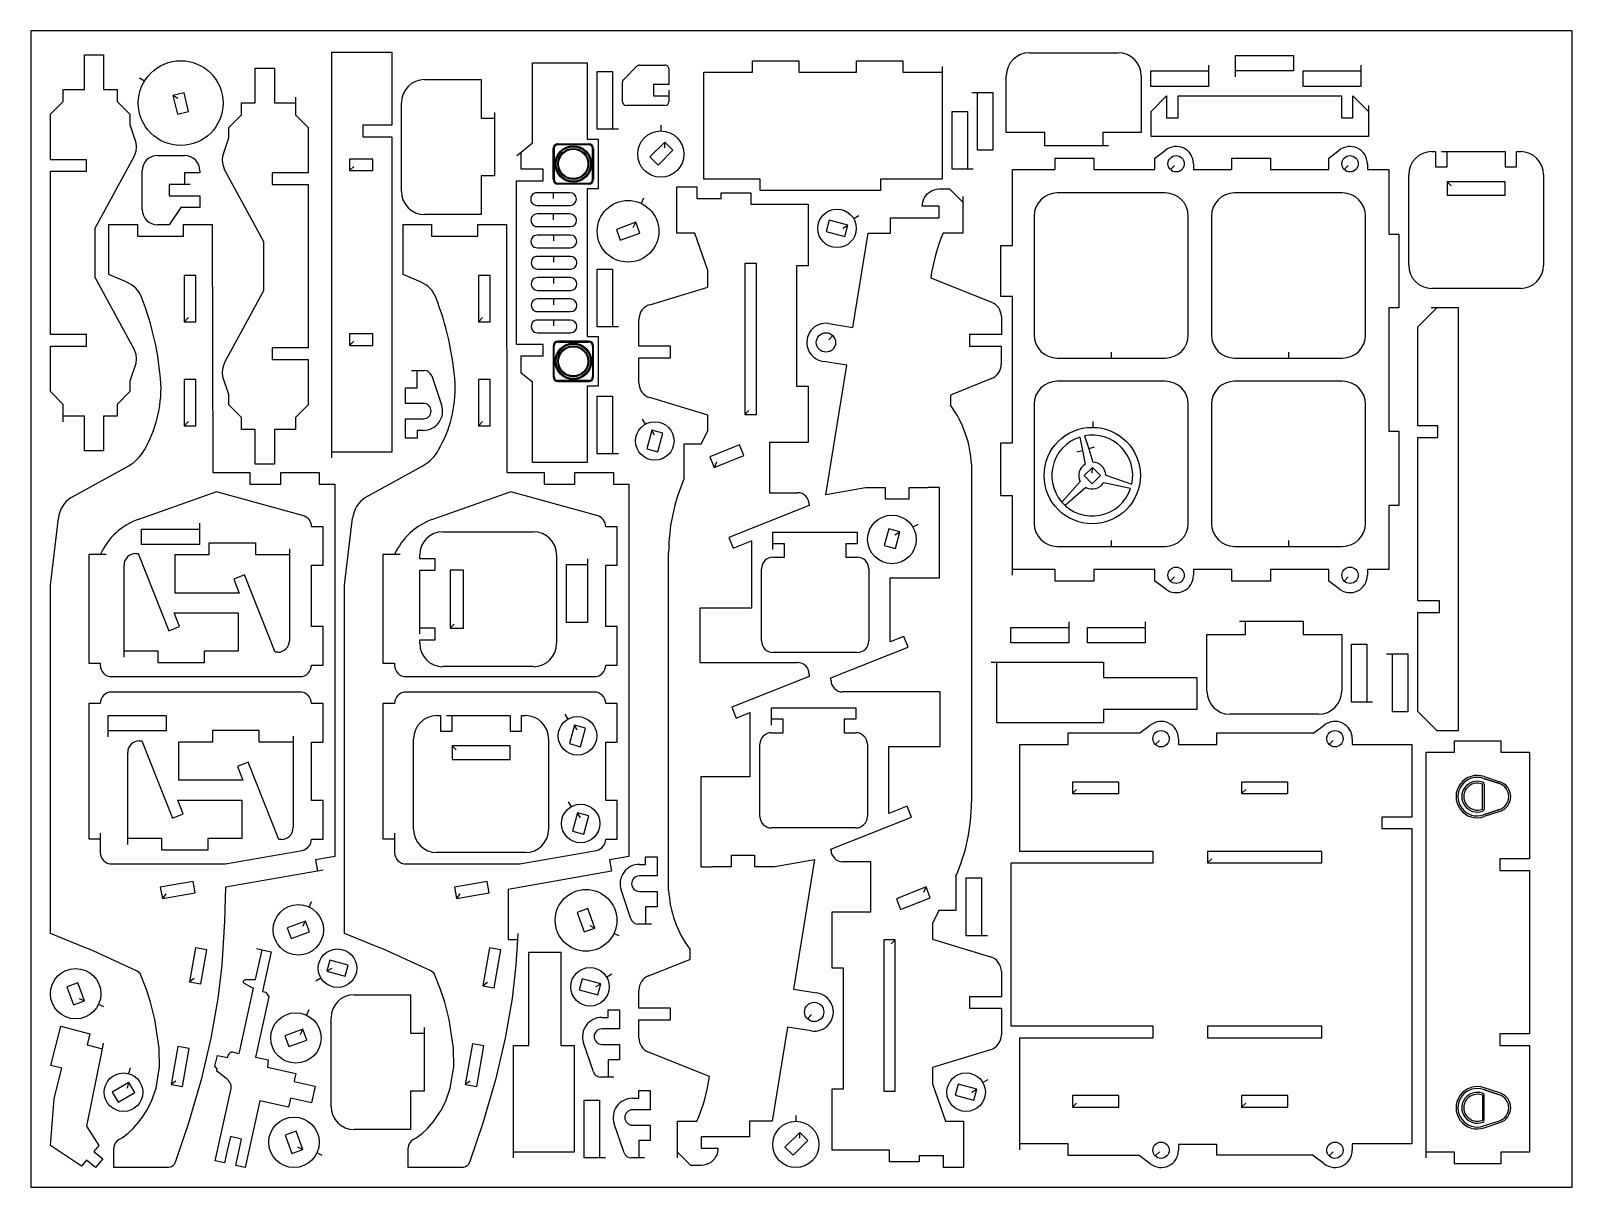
# Model space of a CAD drawing. Extents: x 0 to 423, y 0 to 317.
import ezdxf

# ---------------------------------------------------------------- set-up
doc = ezdxf.new("R2010")
doc.units = 0
doc.header["$MEASUREMENT"] = 0
for name, color, linetype in [('01', 5, 'Continuous'), ('02', 1, 'Continuous'), ('DEFAULT', 7, 'Continuous')]:
    doc.layers.add(name, color=color, linetype=linetype)

msp = doc.modelspace()

# ---------------------------------------------------------------- linework, layer by layer
msp.add_line((180.94, 65.33), (180.94, 62.52))
at = {"layer": '01'}
msp.add_lwpolyline([(0, 0), (423.28, 0), (423.28, 317.46), (0, 317.46)], close=True, dxfattribs=at)
at = {"layer": '02'}
for p, q in [((143.41, 276.72), (143.41, 285.12)), ((143.69, 285.12), (143.69, 276.72)), ((144.77, 286.48), (153.17, 286.48)), ((153.17, 286.2), (144.77, 286.2)), ((154.26, 276.72), (154.26, 285.12)), ((154.53, 285.12), (154.53, 276.72)), ((144.77, 275.63), (153.17, 275.63)), ((153.17, 275.35), (144.77, 275.35)), ((143.41, 230.93), (143.41, 222.53)), ((143.69, 222.53), (143.69, 230.93)), ((153.17, 232.29), (144.77, 232.29)), ((144.77, 232.01), (153.17, 232.01)), ((154.26, 230.93), (154.26, 222.53)), ((154.53, 222.53), (154.53, 230.93)), ((153.17, 221.45), (144.77, 221.44)), ((144.77, 221.17), (153.17, 221.17)), ((398.62, 111.21), (398.78, 111.15)), ((398.62, 111.21), (398.78, 111.15)), ((398.62, 103.8), (398.62, 110.64)), ((398.97, 112.2), (403.28, 110.79)), ((403.28, 110.79), (398.97, 112.2)), ((399.14, 112.7), (403.44, 111.29)), ((399.15, 110.65), (399.15, 103.79)), ((399.15, 110.65), (399.15, 103.79)), ((398.78, 103.28), (398.62, 103.23)), ((398.78, 103.28), (398.62, 103.23)), ((403.28, 103.65), (398.97, 102.23)), ((398.97, 102.23), (403.28, 103.65)), ((403.44, 103.15), (399.14, 101.73)), ((398.78, 25.74), (398.62, 25.79)), ((398.78, 25.74), (398.62, 25.79)), ((403.28, 25.37), (398.97, 26.79)), ((398.97, 26.79), (403.28, 25.37)), ((403.44, 25.87), (399.14, 27.29)), ((398.62, 25.23), (398.62, 18.38)), ((399.15, 18.37), (399.15, 25.24)), ((399.15, 18.37), (399.15, 25.24)), ((398.62, 17.81), (398.78, 17.87)), ((398.62, 17.81), (398.78, 17.87)), ((398.97, 16.82), (403.28, 18.24)), ((399.14, 16.32), (403.44, 17.73))]:
    msp.add_line(p, q, dxfattribs=at)
for centre, radius in [((148.97, 280.92), 5.01), ((148.97, 280.92), 4.73), ((148.97, 280.92), 4.26), ((148.97, 280.92), 4.02), ((148.97, 226.73), 5.01), ((148.97, 226.73), 4.73), ((148.97, 226.73), 4.26), ((148.97, 226.73), 4.02)]:
    msp.add_circle(centre, radius, dxfattribs=at)
for centre, radius, start, end in [((144.77, 285.12), 1.36, 89.9949, 179.9949), ((144.77, 285.12), 1.08, 89.9949, 179.9949), ((153.17, 285.12), 1.36, 0.0857, 89.9926), ((153.17, 285.12), 1.08, 0.0857, 89.9926), ((144.77, 276.72), 1.36, 180, 270), ((144.77, 276.72), 1.08, 180, 270), ((153.17, 276.72), 1.36, 270, 0), ((153.17, 276.72), 1.08, 270, 0), ((144.77, 230.93), 1.36, 90, 180), ((144.77, 230.93), 1.08, 90, 180), ((153.17, 230.93), 1.36, 360, 90), ((153.17, 230.93), 1.08, 0, 90), ((144.77, 222.53), 1.36, 180.0051, 270.0051), ((144.77, 222.53), 1.08, 180.0051, 270.0051), ((153.17, 222.53), 1.36, 270.0074, 359.9143), ((153.17, 222.53), 1.08, 270.0074, 359.9143), ((397.2, 107.22), 5.82, 70.516, 289.484), ((397.2, 107.22), 5.29, 70.4536, 289.5464), ((397.2, 107.22), 5.29, 70.4536, 289.5464), ((397.2, 107.22), 4.23, 70.4536, 289.5464), ((397.2, 107.22), 4.23, 70.4536, 289.5464), ((397.2, 107.22), 3.7, 67.5197, 292.4803), ((398.62, 110.65), 0.529, 0, 72.5226), ((398.62, 110.65), 0.529, 0, 72.5226), ((402.11, 107.22), 3.76, 288.1866, 71.7773), ((402.11, 107.22), 3.76, 288.1866, 71.7773), ((402.11, 107.22), 4.29, 288.2046, 71.7954), ((398.62, 103.79), 0.529, 287.4774, 0), ((398.62, 103.79), 0.529, 287.4774, 0), ((397.2, 21.8), 5.82, 70.516, 289.484), ((397.2, 21.8), 5.29, 70.4536, 289.5464), ((397.2, 21.8), 5.29, 70.4536, 289.5464), ((397.2, 21.8), 4.23, 70.4536, 289.5464), ((397.2, 21.8), 4.23, 70.4536, 289.5464), ((397.2, 21.8), 3.7, 67.5197, 292.4803), ((398.62, 25.24), 0.529, 0, 72.5226), ((398.62, 25.24), 0.529, 0, 72.5226), ((402.11, 21.8), 4.29, 288.2046, 71.7954), ((402.11, 21.8), 3.76, 288.2227, 71.8134), ((402.11, 21.8), 3.76, 288.2227, 71.8134), ((398.62, 18.37), 0.529, 287.4774, 0)]:
    msp.add_arc(centre, radius, start, end, dxfattribs=at)
at = {"layer": 'DEFAULT'}
for p, q in [((14.71, 301.31), (14.71, 310.83)), ((14.71, 310.83), (20, 310.83)), ((20, 310.83), (20, 301.31)), ((82.62, 201.79), (82.62, 311.57)), ((82.62, 311.57), (99.13, 311.57)), ((99.13, 311.57), (99.13, 291.57)), ((198.2, 306.07), (198.2, 309.25)), ((198.2, 309.25), (210.9, 309.25)), ((210.9, 309.25), (210.9, 306.07)), ((226.75, 306.07), (226.75, 309.25)), ((226.75, 309.25), (239.45, 309.25)), ((239.45, 309.25), (239.45, 306.07)), ((274.24, 311.45), (298.58, 311.45)), ((330.86, 306.45), (330.86, 310.68)), ((330.86, 310.68), (346.74, 310.68)), ((346.74, 310.68), (346.74, 306.45)), ((61.59, 297.66), (61.59, 307.19)), ((61.59, 307.19), (66.88, 307.19)), ((66.88, 307.19), (66.88, 297.66)), ((137.81, 286.67), (137.81, 308.72)), ((137.81, 308.72), (152.79, 308.72)), ((152.79, 308.72), (152.79, 287.73)), ((155.53, 290.47), (155.53, 306.34)), ((155.53, 306.34), (159.77, 306.34)), ((159.77, 306.34), (159.77, 290.47)), ((162.82, 304.13), (166.43, 307.74)), ((167.18, 308.05), (174.15, 308.05)), ((175.2, 306.99), (175.21, 302.76)), ((184.81, 276.78), (184.81, 306.07)), ((184.81, 306.07), (198.2, 306.07)), ((210.9, 306.07), (226.75, 306.07)), ((239.45, 306.07), (250.25, 306.07)), ((250.25, 307.66), (250.25, 306.07)), ((250.25, 306.07), (250.25, 276.78)), ((267.89, 289.59), (267.89, 305.1)), ((304.93, 305.1), (304.93, 289.59)), ((307.58, 302.22), (307.58, 306.45)), ((307.58, 306.45), (323.45, 306.45)), ((323.45, 308.04), (323.45, 306.45)), ((323.45, 306.45), (323.45, 302.22)), ((330.86, 304.86), (330.86, 306.45)), ((346.74, 306.45), (330.86, 306.45)), ((349.38, 302.22), (349.38, 306.45)), ((349.38, 306.45), (365.26, 306.45)), ((365.26, 308.04), (365.26, 306.45)), ((365.26, 306.45), (365.26, 302.22)), ((8.89, 298.08), (8.89, 301.31)), ((8.89, 301.31), (14.71, 301.31)), ((20, 301.31), (23.7, 301.31)), ((23.7, 301.31), (23.7, 298.08)), ((29.88, 304.53), (31.23, 303.7)), ((108.12, 304.07), (123.63, 304.07)), ((123.63, 304.07), (123.63, 293.49)), ((162.51, 298), (162.51, 303.38)), ((175.21, 302.76), (170.97, 302.76)), ((170.97, 302.76), (170.97, 299.59)), ((175.21, 301.17), (175.21, 299.59)), ((258.38, 300.57), (259.97, 300.57)), ((259.97, 300.57), (264.2, 300.57)), ((259.97, 284.7), (259.97, 300.57)), ((264.2, 300.57), (264.2, 284.7)), ((323.45, 302.22), (307.58, 302.22)), ((365.26, 302.22), (349.38, 302.22)), ((5.39, 294.57), (8.89, 298.08)), ((23.7, 298.08), (27.21, 294.57)), ((42.11, 300.46), (39.02, 299.71)), ((40.37, 298.88), (39.02, 299.71)), ((39.02, 299.71), (40.25, 294.57)), ((43.34, 295.31), (42.11, 300.46)), ((57.89, 294.43), (57.89, 297.66)), ((57.89, 297.66), (61.59, 297.66)), ((66.88, 297.66), (72.7, 297.66)), ((72.7, 299.25), (72.7, 297.66)), ((72.7, 297.66), (72.7, 294.43)), ((101.77, 273.38), (101.77, 297.72)), ((174.15, 296.94), (163.57, 296.94)), ((170.97, 299.59), (175.21, 299.59)), ((175.21, 299.59), (175.21, 298)), ((307.67, 295.34), (311.9, 299.57)), ((311.9, 299.57), (311.9, 293.58)), ((315.08, 293.58), (315.08, 299.57)), ((315.08, 299.57), (359.92, 299.57)), ((359.92, 299.57), (359.92, 293.58)), ((363.09, 293.58), (363.09, 299.57)), ((363.09, 299.57), (367.33, 295.34)), ((367.33, 296.92), (367.33, 295.34)), ((5.39, 282.09), (5.39, 294.57)), ((27.21, 294.57), (27.21, 291.7)), ((40.25, 294.57), (43.34, 295.31)), ((54.38, 290.93), (57.89, 294.43)), ((72.7, 294.43), (76.2, 290.93)), ((123.63, 293.49), (127.33, 293.49)), ((127.33, 295.07), (127.33, 293.49)), ((127.33, 293.49), (127.33, 277.61)), ((252.99, 279.45), (252.99, 295.32)), ((252.99, 295.32), (257.23, 295.32)), ((257.23, 295.32), (257.23, 279.45)), ((307.67, 288.44), (307.67, 295.34)), ((311.9, 293.58), (315.08, 293.58)), ((359.92, 293.58), (363.09, 293.58)), ((367.33, 295.34), (367.33, 288.44)), ((27.21, 291.7), (28.82, 286.83)), ((52.77, 283.18), (54.38, 288.05)), ((54.38, 288.05), (54.38, 290.93)), ((76.2, 290.93), (76.2, 278.44)), ((99.13, 291.57), (91.19, 291.57)), ((91.19, 291.57), (91.19, 288.39)), ((91.19, 288.39), (99.13, 288.39)), ((99.13, 288.39), (99.13, 201.79)), ((159.77, 290.47), (155.53, 290.47)), ((161.35, 290.47), (159.77, 290.47)), ((173, 291.55), (173, 289.97)), ((278.48, 289.59), (267.89, 289.59)), ((278.48, 285.89), (278.48, 289.59)), ((304.93, 289.59), (294.35, 289.59)), ((294.35, 289.59), (294.35, 285.89)), ((367.33, 288.44), (307.67, 288.44)), ((28.81, 284.29), (28.27, 282.86)), ((28.96, 285.57), (28.81, 284.29)), ((28.82, 286.83), (28.96, 285.57)), ((133.46, 283.2), (134.7, 284.19)), ((134.7, 284.19), (137.81, 286.67)), ((134.7, 279.44), (134.7, 284.19)), ((152.79, 287.73), (155.78, 287.73)), ((155.78, 287.73), (155.78, 274.1)), ((174.07, 286.93), (170, 282.87)), ((172.25, 280.62), (176.31, 284.69)), ((174.07, 285.34), (174.07, 286.93)), ((176.31, 284.69), (174.07, 286.93)), ((264.2, 284.7), (259.97, 284.7)), ((294.35, 285.89), (278.48, 285.89)), ((295.94, 285.89), (294.35, 285.89)), ((308.7, 282.53), (311.56, 284.67)), ((356.45, 282.53), (359.31, 284.67)), ((384.73, 284.31), (385.79, 284.31)), ((385.79, 284.31), (385.79, 280.08)), ((387.38, 284.31), (388.97, 284.31)), ((388.97, 284.31), (404.84, 284.31)), ((388.97, 280.08), (388.97, 284.31)), ((404.84, 284.31), (404.84, 280.08)), ((408.01, 280.08), (408.01, 284.31)), ((408.01, 284.31), (409.07, 284.31)), ((15.28, 282.09), (5.39, 282.09)), ((15.28, 278.92), (15.28, 282.09)), ((28.27, 282.86), (17.62, 263.15)), ((34.8, 283.25), (42.2, 283.25)), ((52.63, 281.92), (52.77, 283.18)), ((52.78, 280.64), (52.63, 281.92)), ((53.32, 279.22), (52.78, 280.64)), ((93.9, 282.27), (87.55, 282.27)), ((87.55, 282.27), (87.55, 279.09)), ((88.68, 280.21), (87.55, 279.09)), ((93.9, 279.09), (93.9, 282.27)), ((140.7, 279.44), (134.7, 279.44)), ((140.71, 276.26), (140.7, 279.44)), ((170, 282.87), (172.25, 280.62)), ((257.23, 279.45), (252.99, 279.45)), ((258.81, 279.45), (257.23, 279.45)), ((281.3, 279.36), (281.3, 282.53)), ((281.3, 282.53), (291.88, 282.53)), ((291.88, 282.53), (291.88, 279.36)), ((308.7, 279.36), (308.7, 282.53)), ((314.05, 280.48), (312.93, 279.36)), ((319.28, 280.95), (319.28, 279.36)), ((329.85, 279.36), (329.85, 282.53)), ((329.85, 282.53), (340.43, 282.53)), ((340.43, 282.53), (340.43, 279.36)), ((356.45, 279.36), (356.45, 282.53)), ((361.8, 280.48), (360.68, 279.36)), ((367.03, 280.95), (367.03, 279.36)), ((385.79, 280.08), (388.97, 280.08)), ((404.84, 280.08), (408.01, 280.08)), ((5.39, 234.07), (5.39, 278.92)), ((5.39, 278.92), (15.28, 278.92)), ((30.56, 268.43), (30.56, 279.01)), ((42.2, 275.31), (37.97, 275.31)), ((37.97, 275.31), (37.97, 272.13)), ((46.44, 278.48), (42.2, 278.48)), ((42.2, 278.48), (42.2, 275.31)), ((43.79, 275.31), (42.2, 275.31)), ((46.44, 279.01), (46.44, 278.48)), ((63.97, 259.5), (53.32, 279.22)), ((76.2, 278.44), (66.31, 278.44)), ((66.31, 278.44), (66.31, 275.27)), ((66.31, 275.27), (76.2, 275.27)), ((76.2, 275.27), (76.2, 230.43)), ((87.55, 279.09), (93.9, 279.09)), ((127.33, 277.61), (123.63, 277.61)), ((123.63, 277.61), (123.63, 267.03)), ((133.41, 231.39), (133.41, 276.26)), ((133.41, 276.26), (140.71, 276.26)), ((200.31, 276.78), (184.81, 276.78)), ((200.31, 273.61), (200.31, 276.78)), ((250.25, 276.78), (233.37, 276.78)), ((233.37, 276.78), (233.37, 273.61)), ((269.55, 258.5), (269.55, 279.36)), ((269.55, 279.36), (281.3, 279.36)), ((291.88, 279.36), (308.7, 279.36)), ((319.28, 279.36), (329.85, 279.36)), ((340.43, 279.36), (356.45, 279.36)), ((367.03, 279.36), (372.89, 279.36)), ((372.89, 279.36), (372.89, 261.68)), ((378.38, 253.1), (378.38, 277.96)), ((390.09, 274.89), (388.97, 276.01)), ((388.97, 276.01), (388.97, 272.31)), ((404.84, 276.01), (388.97, 276.01)), ((404.84, 272.31), (404.84, 276.01)), ((415.42, 277.96), (415.42, 253.1)), ((37.97, 272.13), (46.44, 272.13)), ((46.44, 272.13), (46.44, 268.96)), ((143.53, 273), (139, 273)), ((143.53, 271.42), (143.53, 273)), ((148.06, 273), (143.53, 273)), ((155.78, 274.1), (152.79, 274.1)), ((152.79, 274.1), (152.79, 233.54)), ((168.24, 271.54), (167.57, 270.1)), ((177.4, 261.93), (177.4, 274.62)), ((177.4, 274.62), (182.86, 274.62)), ((182.86, 274.62), (182.86, 271.45)), ((182.86, 271.45), (189.58, 271.45)), ((189.58, 271.45), (189.58, 273.03)), ((189.58, 273.03), (197.7, 273.03)), ((197.7, 273.03), (197.7, 269.86)), ((233.37, 273.61), (200.31, 273.61)), ((244.93, 270.45), (245.14, 271.09)), ((245.14, 271.09), (245.43, 271.67)), ((245.43, 271.67), (245.77, 272.19)), ((245.77, 272.19), (246.18, 272.67)), ((246.18, 272.67), (246.71, 273.12)), ((246.71, 273.12), (247.31, 273.5)), ((247.31, 273.5), (248.05, 273.81)), ((248.05, 273.81), (248.71, 273.98)), ((248.71, 273.98), (249.41, 274.04)), ((249.41, 274.04), (252.27, 274.04)), ((252.27, 274.04), (255.92, 270.39)), ((255.92, 271.98), (255.92, 270.39)), ((311.51, 272.96), (281.88, 272.96)), ((360.19, 272.96), (330.56, 272.96)), ((388.97, 272.31), (404.84, 272.31)), ((41.15, 268.96), (37.97, 264.2)), ((46.44, 268.96), (41.15, 268.96)), ((123.63, 267.03), (108.12, 267.03)), ((139.03, 269.51), (148.09, 269.51)), ((143.57, 267.2), (139.05, 267.2)), ((143.57, 265.61), (143.57, 267.2)), ((148.1, 267.2), (143.57, 267.2)), ((197.7, 269.86), (213.47, 269.86)), ((213.47, 269.86), (213.47, 252.97)), ((244.8, 269.33), (244.83, 269.84)), ((249.41, 269.33), (244.8, 269.33)), ((244.83, 269.84), (244.93, 270.45)), ((249.41, 266.16), (249.41, 269.33)), ((255.92, 270.39), (255.92, 261.88)), ((17.62, 263.15), (17.6, 256.49)), ((21.44, 250.54), (21.44, 264.29)), ((21.44, 264.29), (29.28, 264.29)), ((29.28, 264.29), (29.28, 261.12)), ((37.97, 264.2), (34.8, 264.2)), ((41.97, 261.12), (41.97, 264.29)), ((41.97, 264.29), (49.81, 264.29)), ((49.81, 264.29), (49.96, 196.19)), ((102.24, 250.54), (102.24, 264.29)), ((102.24, 264.29), (110.07, 264.29)), ((110.07, 264.29), (110.07, 261.12)), ((122.77, 261.12), (122.77, 264.29)), ((122.77, 264.29), (130.6, 264.29)), ((130.6, 264.29), (130.75, 196.19)), ((139.08, 263.71), (148.13, 263.71)), ((166.11, 264.89), (160.8, 262.95)), ((160.8, 262.95), (161.88, 259.97)), ((165.44, 263.45), (166.11, 264.89)), ((167.2, 261.9), (166.11, 264.89)), ((219.25, 265.45), (218.43, 262.38)), ((224.36, 264.08), (219.25, 265.45)), ((222.99, 263.28), (224.36, 264.08)), ((223.54, 261.01), (224.36, 264.08)), ((227.35, 266.67), (225.98, 265.87)), ((236.1, 261.88), (236.1, 266.16)), ((236.1, 266.16), (236.63, 266.16)), ((236.63, 266.16), (249.41, 266.16)), ((275.53, 266.61), (275.53, 233.96)), ((317.86, 233.96), (317.86, 266.61)), ((324.21, 266.61), (324.21, 233.96)), ((366.54, 233.96), (366.54, 266.61)), ((29.28, 261.12), (41.97, 261.12)), ((63.99, 252.85), (63.97, 259.5)), ((110.07, 261.12), (122.77, 261.12)), ((143.62, 261.38), (139.09, 261.38)), ((143.62, 259.79), (143.62, 261.38)), ((148.14, 261.38), (143.62, 261.38)), ((161.88, 259.97), (167.2, 261.9)), ((182.32, 261.93), (177.4, 261.93)), ((185.9, 251.68), (182.32, 261.93)), ((218.43, 262.38), (223.54, 261.01)), ((225.74, 236.05), (229.92, 261.87)), ((229.92, 261.87), (236.1, 261.88)), ((255.92, 261.88), (250.56, 261.88)), ((266.42, 244.55), (266.42, 258.5)), ((266.42, 258.5), (269.55, 258.5)), ((372.89, 261.68), (375.64, 261.68)), ((375.64, 261.68), (375.64, 241.37)), ((17.6, 256.49), (17.62, 249.84)), ((139.12, 257.89), (148.17, 257.89)), ((143.66, 255.52), (139.13, 255.52)), ((143.66, 253.93), (143.66, 255.52)), ((148.19, 255.52), (143.66, 255.52)), ((17.62, 249.84), (28.27, 230.13)), ((26.36, 248.44), (21.44, 250.54)), ((45.33, 250.31), (42.15, 250.31)), ((42.15, 250.31), (42.15, 237.61)), ((45.33, 237.61), (45.33, 250.31)), ((63.97, 246.19), (63.99, 252.85)), ((107.16, 248.44), (102.24, 250.54)), ((126.12, 250.31), (122.95, 250.31)), ((122.95, 250.31), (122.95, 237.61)), ((126.12, 237.61), (126.12, 250.31)), ((139.16, 252.03), (148.22, 252.03)), ((155.53, 236.19), (155.53, 252.06)), ((155.53, 252.06), (159.77, 252.06)), ((159.77, 252.06), (159.77, 236.19)), ((185.9, 247.12), (185.9, 251.68)), ((199.27, 253.61), (196.09, 253.61)), ((196.09, 253.61), (196.09, 212.1)), ((199.27, 212.1), (199.27, 253.61)), ((213.47, 252.97), (210.29, 252.97)), ((210.29, 252.97), (210.29, 219.92)), ((53.32, 226.48), (63.97, 246.19)), ((143.66, 249.7), (139.13, 249.7)), ((139.16, 246.21), (148.22, 246.21)), ((143.66, 248.11), (143.66, 249.7)), ((148.19, 249.7), (143.66, 249.7)), ((169.98, 242.28), (185.9, 247.12)), ((247.14, 249.61), (263.86, 242.94)), ((409.07, 246.75), (384.73, 246.75)), ((143.66, 243.87), (139.13, 243.87)), ((143.66, 242.28), (143.66, 243.87)), ((148.19, 243.87), (143.66, 243.87)), ((269.55, 244.55), (266.42, 244.55)), ((269.55, 204.33), (269.55, 244.55)), ((375.64, 241.37), (372.89, 241.37)), ((372.89, 241.37), (372.89, 207.51)), ((380.88, 236.17), (386.18, 241.46)), ((384.59, 241.46), (386.18, 241.46)), ((386.18, 241.46), (392.01, 241.46)), ((392.01, 241.46), (392.01, 125.32)), ((43.28, 238.73), (42.15, 237.61)), ((42.15, 237.61), (45.33, 237.61)), ((124.07, 238.73), (122.95, 237.61)), ((122.95, 237.61), (126.12, 237.61)), ((143.66, 238.05), (139.13, 238.05)), ((139.16, 240.38), (148.22, 240.38)), ((143.66, 236.46), (143.66, 238.05)), ((148.19, 238.05), (143.66, 238.05)), ((166.97, 230.89), (166.97, 238.23)), ((219.19, 237.1), (225.74, 236.05)), ((266.52, 239), (266.52, 234.05)), ((15.28, 234.07), (5.39, 234.07)), ((15.28, 230.9), (15.28, 234.07)), ((93.9, 234.27), (87.55, 234.27)), ((87.55, 234.27), (87.55, 231.09)), ((93.9, 231.09), (93.9, 234.27)), ((139.16, 234.56), (148.22, 234.56)), ((152.79, 233.54), (155.78, 233.54)), ((159.77, 236.19), (155.53, 236.19)), ((155.78, 233.54), (155.78, 219.92)), ((161.35, 236.19), (159.77, 236.19)), ((219.11, 232.65), (220.23, 233.78)), ((266.52, 234.05), (257.8, 234.05)), ((257.8, 234.05), (257.8, 230.88)), ((380.88, 208.99), (380.88, 236.17)), ((5.39, 218.42), (5.39, 230.9)), ((5.39, 230.9), (15.28, 230.9)), ((28.27, 230.13), (28.81, 228.7)), ((28.81, 228.7), (28.96, 227.42)), ((76.2, 230.43), (66.31, 230.43)), ((66.31, 230.43), (66.31, 227.25)), ((88.68, 232.22), (87.55, 231.09)), ((87.55, 231.09), (93.9, 231.09)), ((140.71, 231.39), (133.41, 231.39)), ((140.7, 228.21), (140.71, 231.39)), ((175.69, 230.89), (166.97, 230.89)), ((175.69, 227.72), (175.69, 230.89)), ((257.8, 230.88), (266.51, 230.88)), ((266.51, 230.88), (266.51, 225.93)), ((296.69, 229.2), (296.69, 227.62)), ((345.37, 229.2), (345.37, 227.62)), ((28.82, 226.16), (27.21, 221.29)), ((28.96, 227.42), (28.82, 226.16)), ((52.63, 223.77), (52.78, 225.05)), ((52.78, 225.05), (53.32, 226.48)), ((66.31, 227.25), (76.2, 227.25)), ((76.2, 227.25), (76.2, 214.77)), ((134.7, 223.46), (134.7, 228.21)), ((134.7, 228.21), (140.7, 228.21)), ((166.97, 220.81), (166.97, 227.72)), ((166.97, 227.72), (175.69, 227.72)), ((224.06, 225.65), (217.67, 226.69)), ((218.3, 190.09), (224.06, 225.65)), ((281.88, 227.62), (296.69, 227.62)), ((296.69, 227.62), (311.51, 227.62)), ((330.56, 227.62), (345.37, 227.62)), ((345.37, 227.62), (360.19, 227.62)), ((27.21, 221.29), (27.21, 218.42)), ((45.33, 221.76), (42.15, 221.76)), ((42.15, 221.76), (42.15, 209.06)), ((45.33, 209.06), (45.33, 221.76)), ((52.77, 222.51), (52.63, 223.77)), ((54.38, 217.64), (52.77, 222.51)), ((104.5, 224.18), (106.09, 224.18)), ((106.09, 224.18), (108.1, 224.18)), ((106.09, 219.42), (106.09, 224.18)), ((110.11, 222.74), (112.82, 214.78)), ((126.12, 221.76), (122.95, 221.76)), ((122.95, 221.76), (122.95, 209.06)), ((126.12, 209.06), (126.12, 221.76)), ((137.81, 220.98), (134.7, 223.46)), ((137.81, 198.93), (137.81, 220.98)), ((263.85, 221.99), (252.55, 217.48)), ((311.51, 221.27), (281.88, 221.27)), ((360.19, 221.27), (330.56, 221.27)), ((8.89, 214.91), (5.39, 218.42)), ((27.21, 218.42), (23.7, 214.91)), ((54.38, 214.77), (54.38, 217.64)), ((102.92, 215.19), (102.92, 219.42)), ((102.92, 219.42), (106.09, 219.42)), ((155.78, 219.92), (152.79, 219.92)), ((152.79, 219.92), (152.79, 198.93)), ((155.53, 201.3), (155.53, 217.18)), ((155.53, 217.18), (159.77, 217.18)), ((159.77, 217.18), (159.77, 201.3)), ((185.9, 211.92), (169.98, 216.76)), ((210.29, 219.92), (213.47, 219.92)), ((213.47, 219.92), (213.47, 204.41)), ((252.55, 217.48), (252.55, 214.71)), ((8.89, 211.68), (8.89, 214.91)), ((8.89, 210.09), (8.89, 211.68)), ((14.71, 211.68), (8.89, 211.68)), ((14.71, 202.15), (14.71, 211.68)), ((23.7, 211.68), (20, 211.68)), ((20, 211.68), (20, 202.15)), ((23.7, 214.91), (23.7, 211.68)), ((57.89, 211.27), (54.38, 214.77)), ((76.2, 214.77), (72.7, 211.27)), ((107.81, 215.19), (102.92, 215.19)), ((185.9, 207.64), (185.9, 211.92)), ((197.22, 213.22), (196.09, 212.1)), ((196.09, 212.1), (199.27, 212.1)), ((275.53, 214.92), (275.53, 182.27)), ((317.86, 182.27), (317.86, 214.92)), ((324.21, 214.92), (324.21, 182.27)), ((366.54, 182.27), (366.54, 214.92)), ((43.28, 210.18), (42.15, 209.06)), ((42.15, 209.06), (45.33, 209.06)), ((57.89, 208.03), (57.89, 211.27)), ((61.59, 208.03), (57.89, 208.03)), ((61.59, 198.51), (61.59, 208.03)), ((72.7, 208.03), (66.88, 208.03)), ((66.88, 208.03), (66.88, 198.51)), ((72.7, 211.27), (72.7, 208.03)), ((102.92, 205.67), (102.92, 210.96)), ((102.92, 210.96), (107.81, 210.96)), ((107.81, 207.78), (106.09, 207.78)), ((106.09, 207.78), (106.09, 205.67)), ((124.07, 210.18), (122.95, 209.06)), ((122.95, 209.06), (126.12, 209.06)), ((167.91, 210.82), (168.71, 209.44)), ((170.5, 207.82), (169.14, 202.71)), ((171.3, 206.45), (170.5, 207.82)), ((173.57, 207), (170.5, 207.82)), ((184.12, 204.09), (185.9, 207.64)), ((291.62, 210.18), (291.61, 208.59)), ((372.89, 207.51), (375.64, 207.51)), ((375.64, 207.51), (375.64, 187.15)), ((386.35, 208.99), (380.88, 208.99)), ((386.35, 205.82), (386.35, 208.99)), ((106.09, 205.67), (102.92, 205.67)), ((172.2, 201.89), (173.57, 207)), ((179.46, 194.62), (179.46, 204.09)), ((179.46, 204.09), (184.12, 204.09)), ((194.64, 203.78), (186.49, 200.54)), ((195.81, 200.83), (194.64, 203.78)), ((213.47, 204.41), (202.82, 204.41)), ((202.82, 204.41), (202.82, 190.65)), ((266.42, 189.8), (266.42, 204.33)), ((266.42, 204.33), (269.55, 204.33)), ((288.08, 205.94), (288.8, 202.22)), ((289.35, 206.27), (290.52, 202.67)), ((380.88, 160.98), (380.88, 205.82)), ((380.88, 205.82), (386.35, 205.82)), ((20, 202.15), (14.71, 202.15)), ((82.62, 200.2), (82.62, 201.79)), ((99.13, 201.79), (82.62, 201.79)), ((159.77, 201.3), (155.53, 201.3)), ((161.35, 201.3), (159.77, 201.3)), ((169.14, 202.71), (172.2, 201.89)), ((186.49, 200.54), (187.67, 197.6)), ((187.67, 197.6), (195.81, 200.83)), ((188.3, 199.05), (187.67, 197.6)), ((287.25, 201.92), (288.8, 202.22)), ((288.8, 202.22), (289.53, 198.51)), ((292.03, 203.16), (290.52, 202.67)), ((290.52, 202.67), (291.69, 199.07)), ((11.05, 189.35), (26.87, 198.06)), ((49.96, 196.19), (51.02, 196.19)), ((51.02, 196.19), (60.16, 196.19)), ((60.16, 196.19), (60.16, 193.02)), ((66.88, 198.51), (61.59, 198.51)), ((68.62, 193.02), (68.62, 196.19)), ((68.62, 196.19), (79.21, 196.19)), ((79.21, 196.19), (79.21, 193.02)), ((91.85, 189.35), (107.66, 198.06)), ((130.75, 196.19), (131.81, 196.19)), ((131.81, 196.19), (140.95, 196.19)), ((152.79, 198.93), (137.81, 198.93)), ((140.95, 196.19), (140.95, 193.02)), ((149.42, 193.02), (149.42, 196.19)), ((149.42, 196.19), (160, 196.19)), ((160, 196.19), (160, 193.02)), ((258.34, 198.45), (258.34, 105.75)), ((291.51, 197.61), (289.25, 195.39)), ((289.25, 195.39), (291.47, 193.12)), ((291.47, 193.12), (293.74, 195.35)), ((291.5, 196.02), (291.51, 197.61)), ((293.74, 195.35), (291.51, 197.61)), ((295.19, 195.5), (302.36, 193.04)), ((51.02, 190.9), (29.8, 183.43)), ((74.64, 184.4), (51.02, 190.9)), ((60.16, 193.02), (68.62, 193.02)), ((79.21, 193.02), (83.44, 193.02)), ((83.44, 193.02), (83.44, 90.8)), ((131.81, 190.9), (110.59, 183.43)), ((155.43, 184.4), (131.81, 190.9)), ((140.95, 193.02), (149.42, 193.02)), ((160, 193.02), (164.23, 193.02)), ((164.23, 193.02), (164.23, 90.8)), ((202.82, 190.65), (210.58, 190.65)), ((229.19, 192.02), (218.3, 190.09)), ((234.73, 192.02), (229.19, 192.02)), ((234.73, 188.85), (234.73, 192.02)), ((246.37, 192.02), (241.07, 192.02)), ((241.07, 192.02), (241.07, 188.85)), ((249.54, 192.08), (246.37, 192.08)), ((246.37, 192.08), (246.37, 192.02)), ((249.54, 167.33), (249.54, 192.08)), ((288.19, 193.69), (283.12, 188.06)), ((289.75, 192.1), (284.04, 187.12)), ((302, 191.77), (294.6, 193.35)), ((213.75, 187.18), (191.68, 178.4)), ((213.75, 187.48), (213.75, 187.18)), ((241.07, 188.85), (234.73, 188.85)), ((269.55, 189.8), (266.42, 189.8)), ((269.55, 169.57), (269.55, 189.8)), ((375.64, 187.15), (372.89, 187.15)), ((372.89, 187.15), (372.89, 169.57)), ((5.39, 165.28), (7.58, 183.63)), ((46.3, 182.28), (46.3, 180.69)), ((86.18, 165.28), (88.38, 183.63)), ((30.42, 176.45), (30.42, 180.69)), ((30.42, 180.69), (46.3, 180.69)), ((46.3, 180.69), (46.3, 176.45)), ((80.26, 181.31), (77.09, 181.31)), ((80.26, 170.73), (80.26, 181.31)), ((113.17, 179.93), (138.04, 179.93)), ((161.06, 181.31), (157.88, 181.31)), ((161.06, 170.73), (161.06, 181.31)), ((191.68, 178.4), (192.86, 175.45)), ((203.81, 176.64), (203.81, 179.81)), ((203.81, 179.81), (226.95, 179.81)), ((226.95, 179.81), (226.95, 176.64)), ((235.61, 180.75), (234.37, 176.15)), ((238.67, 179.92), (235.61, 180.75)), ((237.3, 179.13), (238.67, 179.92)), ((237.44, 175.32), (238.67, 179.92)), ((243.62, 181.96), (242.25, 181.17)), ((19.06, 173.65), (15.89, 173.65)), ((15.89, 173.65), (15.89, 143.86)), ((20.65, 173.65), (19.06, 173.65)), ((28.78, 173.95), (29.47, 173.95)), ((29.47, 173.95), (37.91, 152.73)), ((46.3, 176.45), (30.42, 176.45)), ((39.63, 163.12), (39.63, 173.68)), ((39.63, 173.68), (48.96, 173.68)), ((48.96, 173.68), (48.96, 176.86)), ((48.96, 176.86), (61.66, 176.86)), ((61.66, 176.86), (61.66, 173.68)), ((61.66, 173.68), (71, 173.68)), ((71, 175.27), (71, 173.68)), ((71, 173.68), (71, 150.03)), ((99.85, 173.65), (96.68, 173.65)), ((96.68, 173.65), (96.68, 143.86)), ((101.44, 173.65), (99.85, 173.65)), ((106.82, 172.53), (106.82, 173.58)), ((144.39, 173.58), (144.39, 149.24)), ((175.16, 81.55), (175.16, 174.26)), ((192.86, 175.45), (197.9, 177.46)), ((197.9, 177.46), (197.9, 159)), ((203.81, 175.05), (203.81, 176.64)), ((206.98, 176.64), (203.81, 176.64)), ((206.98, 172.94), (206.98, 176.64)), ((226.95, 176.64), (223.78, 176.64)), ((223.78, 176.64), (223.78, 172.94)), ((234.37, 176.15), (237.44, 175.32)), ((281.88, 175.92), (296.69, 175.92)), ((296.69, 177.51), (296.69, 175.92)), ((296.69, 175.92), (311.51, 175.92)), ((330.56, 175.92), (345.37, 175.92)), ((345.37, 177.51), (345.37, 175.92)), ((345.37, 175.92), (360.19, 175.92)), ((25.61, 147.12), (25.61, 170.77)), ((77.09, 153.91), (77.09, 170.73)), ((77.09, 170.73), (80.26, 170.73)), ((111.06, 172.53), (106.82, 172.53)), ((106.82, 153.48), (106.82, 169.35)), ((106.82, 169.35), (111.06, 169.35)), ((111.06, 169.35), (111.06, 172.53)), ((118.82, 169.35), (115.12, 169.35)), ((115.12, 169.35), (115.12, 153.48)), ((118.82, 153.48), (118.82, 169.35)), ((147.13, 155.06), (147.13, 170.94)), ((147.13, 170.94), (152.87, 170.94)), ((152.87, 172.52), (152.87, 170.94)), ((152.87, 170.94), (152.87, 155.06)), ((157.88, 153.91), (157.88, 170.73)), ((157.88, 170.73), (161.06, 170.73)), ((200.64, 149.97), (200.64, 169.76)), ((203.81, 172.94), (206.98, 172.94)), ((223.78, 172.94), (226.95, 172.94)), ((230.13, 169.76), (230.13, 149.97)), ((269.55, 167.98), (269.55, 169.57)), ((281.3, 169.57), (269.55, 169.57)), ((281.3, 166.4), (281.3, 169.57)), ((308.7, 169.57), (291.88, 169.57)), ((291.88, 169.57), (291.88, 166.4)), ((308.7, 166.4), (308.7, 169.57)), ((329.85, 169.57), (319.28, 169.57)), ((319.28, 169.57), (319.28, 167.98)), ((329.85, 166.4), (329.85, 169.57)), ((356.45, 169.57), (340.43, 169.57)), ((340.43, 169.57), (340.43, 166.4)), ((356.45, 166.4), (356.45, 169.57)), ((372.89, 169.57), (367.03, 169.57)), ((367.03, 169.57), (367.03, 167.98)), ((5.39, 69.6), (5.39, 165.28)), ((58.7, 168.07), (55.75, 166.9)), ((55.75, 166.9), (57.25, 163.12)), ((67.14, 146.86), (58.7, 168.07)), ((86.18, 69.6), (86.18, 165.28)), ((236, 149.7), (236, 167.33)), ((236, 167.33), (249.54, 167.33)), ((291.88, 166.4), (281.3, 166.4)), ((311.56, 164.25), (308.7, 166.4)), ((314.05, 167.52), (312.93, 166.4)), ((340.43, 166.4), (329.85, 166.4)), ((359.31, 164.25), (356.45, 166.4)), ((361.8, 167.52), (360.68, 166.4)), ((57.25, 163.12), (39.63, 163.12)), ((386.87, 160.98), (380.88, 160.98)), ((386.87, 157.8), (386.87, 160.98)), ((40.86, 153.91), (39.35, 157.68)), ((39.35, 157.68), (56.98, 157.68)), ((56.98, 157.68), (56.98, 147.12)), ((197.9, 159), (183.75, 159)), ((183.75, 159), (183.75, 144.05)), ((380.88, 130.61), (380.88, 157.8)), ((380.88, 157.8), (386.87, 157.8)), ((37.91, 152.73), (40.86, 153.91)), ((80.26, 153.91), (77.09, 153.91)), ((80.26, 143.33), (80.26, 153.91)), ((106.82, 151.89), (106.82, 153.48)), ((111.06, 153.48), (106.82, 153.48)), ((111.06, 150.3), (111.06, 153.48)), ((116.24, 154.6), (115.12, 153.48)), ((115.12, 153.48), (118.82, 153.48)), ((152.87, 155.06), (147.13, 155.06)), ((161.06, 153.91), (157.88, 153.91)), ((161.06, 143.33), (161.06, 153.91)), ((269.17, 149.43), (269.17, 153.66)), ((269.17, 153.66), (285.04, 153.66)), ((285.04, 155.25), (285.04, 153.66)), ((285.04, 153.66), (285.04, 149.43)), ((290.18, 149.43), (290.18, 153.66)), ((290.18, 153.66), (306.06, 153.66)), ((306.06, 155.25), (306.06, 153.66)), ((306.06, 153.66), (306.06, 149.43)), ((331.96, 155.42), (333.55, 155.42)), ((333.55, 155.42), (349.42, 155.42)), ((333.55, 151.71), (333.55, 155.42)), ((349.42, 155.42), (349.42, 151.71)), ((106.82, 149.24), (106.82, 150.3)), ((106.82, 150.3), (111.06, 150.3)), ((219.74, 139.81), (240.96, 148.26)), ((239.78, 151.21), (236, 149.7)), ((240.96, 148.26), (239.78, 151.21)), ((285.04, 149.43), (269.17, 149.43)), ((306.06, 149.43), (290.18, 149.43)), ((322.96, 136.21), (322.96, 151.71)), ((322.96, 151.71), (333.55, 151.71)), ((349.42, 151.71), (360, 151.71)), ((360, 151.71), (360, 136.21)), ((362.65, 133.16), (362.65, 149.04)), ((362.65, 149.04), (366.88, 149.04)), ((366.88, 149.04), (366.88, 133.16)), ((25.61, 145.54), (25.61, 147.12)), ((34.94, 147.12), (25.61, 147.12)), ((34.94, 143.95), (34.94, 147.12)), ((47.64, 143.95), (34.94, 143.95)), ((56.98, 147.12), (47.64, 147.12)), ((47.64, 147.12), (47.64, 143.95)), ((67.83, 146.86), (67.14, 146.86)), ((183.75, 144.05), (210.58, 144.05)), ((226.95, 146.79), (203.81, 146.79)), ((263.72, 144.14), (265.31, 144.14)), ((265.31, 144.14), (294.62, 144.14)), ((265.31, 127.44), (265.31, 144.14)), ((294.62, 144.14), (294.62, 139.9)), ((372.33, 146.39), (373.91, 146.39)), ((373.91, 146.39), (378.15, 146.39)), ((373.91, 130.52), (373.91, 146.39)), ((378.15, 146.39), (378.15, 130.52)), ((15.89, 143.86), (19.06, 143.86)), ((19.06, 143.86), (19.06, 143.33)), ((22.23, 140.16), (73.91, 140.16)), ((77.09, 143.33), (80.26, 143.33)), ((96.68, 143.86), (99.85, 143.86)), ((99.85, 143.86), (99.85, 143.33)), ((103.03, 140.16), (154.71, 140.16)), ((138.04, 142.9), (113.17, 142.9)), ((157.88, 143.33), (161.06, 143.33)), ((213.75, 140.19), (192.54, 131.75)), ((213.75, 140.88), (213.75, 140.19)), ((219.74, 139.13), (219.74, 139.81)), ((294.62, 139.9), (320.23, 139.9)), ((320.23, 139.9), (320.23, 131.14)), ((73.91, 135.92), (22.23, 135.92)), ((154.71, 135.92), (103.03, 135.92)), ((249.74, 135.96), (222.92, 135.96)), ((249.74, 121.01), (249.74, 135.96)), ((19.06, 132.75), (15.89, 132.75)), ((15.89, 132.75), (15.89, 95.59)), ((80.26, 132.76), (77.09, 132.76)), ((80.26, 122.18), (80.26, 132.76)), ((99.85, 132.75), (96.68, 132.75)), ((96.68, 132.75), (96.68, 95.59)), ((161.06, 132.76), (157.88, 132.76)), ((161.06, 122.18), (161.06, 132.76)), ((192.54, 131.75), (193.71, 128.8)), ((203.4, 128.46), (203.4, 131.64)), ((203.4, 131.64), (226.55, 131.64)), ((226.55, 131.64), (226.55, 128.46)), ((366.88, 133.16), (362.65, 133.16)), ((368.47, 133.16), (366.88, 133.16)), ((21.26, 125.27), (21.26, 129.5)), ((21.26, 129.5), (37.13, 129.5)), ((37.13, 129.5), (37.13, 125.27)), ((111.48, 129.45), (112.54, 129.45)), ((112.54, 129.45), (112.54, 125.22)), ((114.13, 129.45), (115.71, 129.45)), ((115.71, 129.45), (131.59, 129.45)), ((115.71, 125.22), (115.71, 129.45)), ((131.59, 129.45), (131.59, 125.22)), ((134.76, 125.22), (134.76, 129.45)), ((134.76, 129.45), (135.82, 129.45)), ((146.68, 129.86), (147.47, 128.48)), ((193.71, 128.8), (197.49, 130.31)), ((197.49, 130.31), (197.49, 112.68)), ((203.4, 126.88), (203.4, 128.46)), ((206.58, 128.46), (203.4, 128.46)), ((206.58, 124.76), (206.58, 128.46)), ((226.55, 128.46), (223.37, 128.46)), ((223.37, 128.46), (223.37, 124.76)), ((294.62, 127.44), (265.31, 127.44)), ((320.23, 131.14), (294.62, 131.14)), ((294.62, 131.14), (294.62, 127.44)), ((353.65, 129.86), (329.31, 129.86)), ((378.15, 130.52), (373.91, 130.52)), ((386.18, 125.32), (380.88, 130.61)), ((21.26, 123.68), (21.26, 125.27)), ((37.13, 125.27), (21.26, 125.27)), ((49.96, 122.26), (49.96, 125.44)), ((49.96, 125.44), (62.66, 125.44)), ((62.66, 125.44), (62.66, 122.26)), ((72, 123.85), (72, 122.26)), ((105.13, 98.23), (105.13, 123.1)), ((112.54, 125.22), (115.71, 125.22)), ((131.59, 125.22), (134.76, 125.22)), ((142.17, 123.1), (142.17, 98.23)), ((149.27, 126.87), (147.9, 121.76)), ((150.06, 125.49), (149.27, 126.87)), ((152.34, 126.05), (149.27, 126.87)), ((150.97, 120.93), (152.34, 126.05)), ((203.4, 124.76), (206.58, 124.76)), ((223.37, 124.76), (226.55, 124.76)), ((284.83, 121.52), (284.83, 124.7)), ((284.83, 124.7), (304.57, 124.7)), ((304.57, 124.7), (307.43, 126.84)), ((315.15, 123.11), (315.15, 121.52)), ((325.73, 121.52), (325.73, 124.7)), ((325.73, 124.7), (352.32, 124.7)), ((352.32, 124.7), (355.18, 126.84)), ((362.9, 123.11), (362.9, 121.52)), ((392.01, 125.32), (386.18, 125.32)), ((26.61, 95.7), (26.61, 119.35)), ((29.78, 122.53), (30.46, 122.53)), ((30.46, 122.53), (38.91, 101.32)), ((40.63, 111.7), (40.63, 122.26)), ((40.63, 122.26), (49.96, 122.26)), ((62.66, 122.26), (72, 122.26)), ((72, 122.26), (72, 98.61)), ((77.09, 106.16), (77.09, 122.18)), ((77.09, 122.18), (80.26, 122.18)), ((116.84, 120.03), (115.71, 121.15)), ((115.71, 121.15), (115.71, 117.45)), ((131.59, 121.15), (115.71, 121.15)), ((131.59, 117.45), (131.59, 121.15)), ((147.9, 121.76), (150.97, 120.93)), ((157.88, 106.16), (157.88, 122.18)), ((157.88, 122.18), (161.06, 122.18)), ((200.23, 101.79), (200.23, 121.59)), ((229.72, 121.59), (229.72, 101.79)), ((235.6, 102.55), (235.6, 121.01)), ((235.6, 121.01), (249.74, 121.01)), ((271.6, 92.19), (271.6, 121.52)), ((271.6, 121.52), (284.83, 121.52)), ((309.92, 122.64), (308.8, 121.52)), ((315.15, 121.52), (325.73, 121.52)), ((357.68, 122.64), (356.55, 121.52)), ((362.9, 121.52), (379.29, 121.52)), ((379.29, 121.52), (379.29, 101.61)), ((383.18, 9.62), (383.18, 119.4)), ((383.18, 119.4), (391.01, 119.4)), ((391.01, 119.4), (391.01, 122.58)), ((391.01, 122.58), (403.71, 122.58)), ((403.71, 122.58), (403.71, 119.4)), ((403.71, 119.4), (411.54, 119.4)), ((411.54, 119.4), (411.54, 90.1)), ((59.7, 116.65), (56.75, 115.48)), ((56.75, 115.48), (58.25, 111.7)), ((68.14, 95.44), (59.7, 116.65)), ((115.71, 117.45), (131.59, 117.45)), ((58.25, 111.7), (40.63, 111.7)), ((197.49, 112.68), (183.95, 112.68)), ((183.95, 112.68), (183.95, 87.93)), ((298.74, 111.23), (286.05, 111.23)), ((286.05, 111.23), (286.05, 108.06)), ((298.74, 108.06), (298.74, 111.23)), ((345.21, 111.23), (332.51, 111.23)), ((332.51, 111.23), (332.51, 108.06)), ((345.21, 108.06), (345.21, 111.23)), ((41.86, 102.49), (40.35, 106.27)), ((40.35, 106.27), (57.98, 106.27)), ((57.98, 106.27), (57.98, 95.7)), ((80.26, 106.16), (77.09, 106.16)), ((80.26, 95.58), (80.26, 106.16)), ((161.06, 106.16), (157.88, 106.16)), ((161.06, 95.58), (161.06, 106.16)), ((287.17, 109.18), (286.05, 108.06)), ((286.05, 108.06), (298.74, 108.06)), ((333.63, 109.18), (332.51, 108.06)), ((332.51, 108.06), (345.21, 108.06)), ((38.91, 101.32), (41.86, 102.49)), ((147.55, 105.8), (148.35, 104.43)), ((150.14, 102.81), (148.77, 97.7)), ((150.94, 101.44), (150.14, 102.81)), ((153.21, 101.99), (150.14, 102.81)), ((151.84, 96.88), (153.21, 101.99)), ((219.74, 92.82), (241.81, 101.61)), ((240.64, 104.56), (235.6, 102.55)), ((241.81, 101.61), (240.64, 104.56)), ((379.29, 101.61), (371.02, 101.61)), ((371.02, 101.61), (371.02, 98.44)), ((148.77, 97.7), (151.84, 96.88)), ((226.55, 98.62), (203.4, 98.62)), ((371.02, 98.44), (379.29, 98.44)), ((379.29, 98.44), (379.29, 11.86)), ((15.89, 95.59), (19.06, 95.59)), ((19.06, 97.17), (19.06, 95.59)), ((19.06, 95.59), (19.06, 91.91)), ((26.61, 94.12), (26.61, 95.7)), ((35.94, 95.7), (26.61, 95.7)), ((35.94, 92.53), (35.94, 95.7)), ((57.98, 95.7), (48.64, 95.7)), ((48.64, 95.7), (48.64, 92.53)), ((68.82, 95.44), (68.14, 95.44)), ((77.09, 95.58), (80.26, 95.58)), ((96.68, 95.59), (99.85, 95.59)), ((99.85, 97.17), (99.85, 95.59)), ((99.85, 95.59), (99.85, 91.91)), ((157.88, 95.58), (161.06, 95.58)), ((48.64, 92.53), (35.94, 92.53)), ((53.49, 88.73), (74.54, 92.47)), ((83.44, 90.8), (78.14, 89.86)), ((78.14, 89.86), (78.68, 86.78)), ((135.82, 91.89), (111.48, 91.89)), ((134.28, 88.73), (155.34, 92.47)), ((164.23, 90.8), (158.93, 89.86)), ((158.93, 89.86), (159.48, 86.78)), ((168.82, 88.61), (168.82, 90.73)), ((168.82, 90.73), (172, 90.73)), ((172, 90.73), (172, 85.44)), ((192.42, 87.99), (192.42, 91.16)), ((192.42, 91.16), (198.77, 91.16)), ((198.77, 91.16), (198.77, 87.99)), ((204.3, 87.99), (215.2, 89.92)), ((215.2, 89.92), (209.44, 54.36)), ((219.74, 92.53), (219.74, 92.82)), ((230.67, 89.35), (222.92, 89.35)), ((230.67, 75.6), (230.67, 89.35)), ((269.26, 44.2), (269.26, 89.01)), ((269.26, 89.01), (308.22, 89.01)), ((308.22, 92.19), (271.6, 92.19)), ((308.22, 89.01), (308.22, 92.19)), ((354.54, 92.19), (323.17, 92.19)), ((323.17, 92.19), (323.17, 89.01)), ((324.29, 90.13), (323.17, 89.01)), ((323.17, 89.01), (354.54, 89.01)), ((354.54, 89.01), (354.54, 92.19)), ((411.54, 90.1), (403.42, 90.1)), ((403.42, 90.1), (403.42, 86.92)), ((22.23, 88.73), (53.49, 88.73)), ((78.68, 86.78), (53.49, 82.32)), ((80.25, 87.06), (78.68, 86.78)), ((103.03, 88.73), (134.28, 88.73)), ((159.48, 86.78), (131.11, 81.75)), ((167.11, 88.61), (168.82, 88.61)), ((172, 85.44), (167.11, 85.44)), ((183.95, 87.93), (187.13, 87.93)), ((187.13, 87.93), (187.13, 87.99)), ((187.13, 87.99), (192.42, 87.99)), ((198.77, 87.99), (204.3, 87.99)), ((254.04, 85.39), (254.04, 75.92)), ((256.88, 69.02), (256.88, 84.89)), ((256.88, 84.89), (261.11, 84.89)), ((261.11, 84.89), (261.11, 69.02)), ((403.42, 86.92), (411.54, 86.92)), ((411.54, 86.92), (411.54, 42.08)), ((44.57, 83.94), (35.56, 82.35)), ((35.56, 82.35), (36.12, 79.24)), ((36.12, 79.24), (45.12, 80.83)), ((37.03, 80.54), (36.12, 79.24)), ((45.12, 80.83), (44.57, 83.94)), ((53.49, 82.32), (53.17, 73)), ((125.36, 83.94), (116.36, 82.35)), ((116.36, 82.35), (116.91, 79.24)), ((116.91, 79.24), (125.91, 80.83)), ((117.82, 80.54), (116.91, 79.24)), ((125.91, 80.83), (125.36, 83.94)), ((131.11, 81.75), (131.11, 68.03)), ((164.81, 73.65), (162.1, 81.62)), ((167.11, 81.2), (172, 81.2)), ((172, 81.2), (172, 76.97)), ((245.83, 82.41), (237.69, 79.17)), ((245.2, 80.96), (245.83, 82.41)), ((247, 79.46), (245.83, 82.41)), ((77.06, 78.37), (76.39, 76.93)), ((152.99, 76.46), (150.01, 75.37)), ((154.93, 71.15), (152.99, 76.46)), ((172, 76.97), (168.82, 76.97)), ((168.82, 76.97), (168.82, 72.21)), ((237.69, 79.17), (238.86, 76.22)), ((238.86, 76.22), (247, 79.46)), ((53.17, 73), (52.41, 60.99)), ((75.4, 73.05), (70.43, 71.24)), ((74.73, 71.61), (75.4, 73.05)), ((76.49, 70.07), (75.4, 73.05)), ((150.01, 75.37), (151.94, 70.06)), ((168.82, 72.21), (166.81, 72.21)), ((170.41, 72.21), (168.82, 72.21)), ((220.03, 60.09), (220.03, 75.6)), ((220.03, 75.6), (230.67, 75.6)), ((249.37, 75.92), (247.59, 72.37)), ((247.59, 72.37), (247.59, 68.08)), ((254.04, 75.92), (249.37, 75.92)), ((15.01, 65.72), (5.39, 69.6)), ((70.43, 71.24), (71.52, 68.26)), ((71.52, 68.26), (76.49, 70.07)), ((95.8, 65.72), (86.18, 69.6)), ((131.11, 68.03), (133.65, 68.03)), ((133.65, 68.03), (133.2, 60.99)), ((133.75, 69.61), (133.65, 68.03)), ((151.94, 70.06), (154.93, 71.15)), ((153.49, 71.82), (154.93, 71.15)), ((161.58, 69.01), (160.14, 69.68)), ((237.4, 67.91), (234.23, 67.91)), ((234.23, 67.91), (234.23, 26.39)), ((236.28, 66.79), (237.4, 67.91)), ((237.4, 26.39), (237.4, 67.91)), ((247.59, 68.08), (263.52, 63.25)), ((261.11, 69.02), (256.88, 69.02)), ((262.7, 69.02), (261.11, 69.02)), ((16.08, 65.31), (15.01, 65.72)), ((27.85, 59.95), (16.08, 65.31)), ((45.2, 65.73), (43.53, 56.35)), ((48.32, 65.17), (45.2, 65.73)), ((46.65, 55.8), (48.32, 65.17)), ((61.7, 56.99), (63.51, 65.14)), ((61.96, 65.49), (63.51, 65.14)), ((63.51, 65.14), (65.5, 64.7)), ((66.02, 64.59), (63.61, 53.74)), ((65.5, 64.7), (66.02, 64.59)), ((96.87, 65.31), (95.8, 65.72)), ((108.64, 59.95), (96.87, 65.31)), ((125.99, 65.73), (124.13, 55.29)), ((129.11, 65.17), (125.99, 65.73)), ((127.26, 54.73), (129.11, 65.17)), ((136.77, 38.92), (136.77, 64.53)), ((136.77, 64.53), (145.53, 64.53)), ((145.53, 64.53), (145.53, 38.92)), ((28.66, 59.57), (27.85, 59.95)), ((29.23, 59.26), (28.66, 59.57)), ((29.99, 58.65), (29.23, 59.26)), ((52.41, 60.99), (51.37, 51.8)), ((82.08, 62.33), (81.25, 59.26)), ((82.63, 60.05), (81.25, 59.26)), ((81.25, 59.26), (86.36, 57.89)), ((87.19, 60.96), (82.08, 62.33)), ((86.36, 57.89), (87.19, 60.96)), ((109.46, 59.57), (108.64, 59.95)), ((110.03, 59.26), (109.46, 59.57)), ((110.78, 58.65), (110.03, 59.26)), ((133.2, 60.99), (132.16, 51.8)), ((169.65, 58.01), (180.94, 62.52)), ((223.2, 60.09), (220.03, 60.09)), ((223.2, 27.04), (223.2, 60.09)), ((12.89, 56.13), (9.91, 55.04)), ((9.91, 55.04), (11.72, 50.07)), ((14.7, 51.15), (12.89, 56.13)), ((31.73, 54.23), (29.99, 58.65)), ((44.83, 57.26), (43.53, 56.35)), ((43.53, 56.35), (46.65, 55.8)), ((58.4, 56.44), (58.41, 56.48)), ((58.4, 56.39), (58.4, 56.44)), ((58.41, 56.35), (58.4, 56.39)), ((58.41, 56.51), (58.42, 56.53)), ((58.41, 56.48), (58.41, 56.51)), ((58.41, 56.31), (58.41, 56.35)), ((58.43, 56.27), (58.41, 56.31)), ((58.42, 56.53), (58.44, 56.59)), ((58.44, 56.23), (58.43, 56.27)), ((58.44, 56.59), (58.47, 56.65)), ((58.47, 56.18), (58.44, 56.23)), ((58.47, 56.65), (58.5, 56.7)), ((58.49, 56.14), (58.47, 56.18)), ((58.53, 56.1), (58.49, 56.14)), ((58.5, 56.7), (58.54, 56.75)), ((58.57, 56.05), (58.53, 56.1)), ((58.54, 56.75), (58.57, 56.79)), ((58.57, 56.79), (58.62, 56.83)), ((58.63, 56), (58.57, 56.05)), ((58.62, 56.83), (58.66, 56.87)), ((58.71, 55.94), (58.63, 56)), ((58.66, 56.87), (58.71, 56.9)), ((58.71, 56.9), (58.76, 56.93)), ((60.75, 54.75), (58.71, 55.94)), ((58.76, 56.93), (58.83, 56.95)), ((58.83, 56.95), (58.91, 56.98)), ((58.91, 56.98), (59.01, 57)), ((59.01, 57), (59.1, 57.01)), ((59.1, 57.01), (61.7, 56.99)), ((78.26, 56.67), (79.64, 57.46)), ((112.52, 54.23), (110.78, 58.65)), ((125.43, 56.2), (124.13, 55.29)), ((124.13, 55.29), (127.26, 54.73)), ((151.42, 57.23), (150.59, 54.17)), ((156.53, 55.86), (151.42, 57.23)), ((155.15, 55.07), (156.53, 55.86)), ((155.7, 52.8), (156.53, 55.86)), ((159.52, 58.45), (158.14, 57.66)), ((266.52, 59.2), (266.52, 52.29)), ((11.72, 50.07), (14.7, 51.15)), ((13.26, 51.83), (14.7, 51.15)), ((32.88, 50.77), (31.73, 54.23)), ((51.37, 51.8), (49.45, 40.88)), ((57.29, 37.06), (61.19, 54.65)), ((61.19, 54.65), (60.75, 54.75)), ((65.38, 52.26), (61.72, 35.71)), ((63.61, 53.74), (64.57, 53.53)), ((64.57, 53.53), (65.38, 52.26)), ((88.8, 52.83), (104.31, 52.83)), ((104.31, 52.83), (104.31, 42.25)), ((113.67, 50.77), (112.52, 54.23)), ((132.16, 51.8), (130.24, 40.88)), ((150.59, 54.17), (155.7, 52.8)), ((166.98, 49.13), (166.98, 54.08)), ((209.44, 54.36), (215.82, 53.32)), ((266.52, 52.29), (257.8, 52.29)), ((257.8, 52.29), (257.8, 49.12)), ((20.02, 49.5), (18.58, 50.17)), ((34.1, 46.04), (32.88, 50.77)), ((76.39, 48.69), (75.72, 47.25)), ((114.89, 46.04), (113.67, 50.77)), ((156.81, 46.61), (158.53, 46.61)), ((158.53, 46.61), (158.53, 48.73)), ((158.53, 48.73), (161.7, 48.73)), ((161.7, 48.73), (161.7, 43.44)), ((175.69, 49.13), (166.98, 49.13)), ((175.69, 45.96), (175.69, 49.13)), ((214.38, 47.36), (213.26, 46.23)), ((257.8, 49.12), (266.52, 49.12)), ((266.52, 49.12), (266.52, 41.78)), ((5.46, 33.43), (8.24, 44.17)), ((8.24, 44.17), (16.24, 42.1)), ((35.25, 38.14), (34.1, 46.04)), ((74.74, 43.37), (69.76, 41.56)), ((74.07, 41.93), (74.74, 43.37)), ((75.82, 40.39), (74.74, 43.37)), ((82.45, 22.15), (82.45, 46.49)), ((108.01, 43.84), (108.01, 42.25)), ((116.05, 38.14), (114.89, 46.04)), ((161.7, 43.44), (156.81, 43.44)), ((166.97, 41), (166.97, 45.96)), ((166.97, 45.96), (175.69, 45.96)), ((207.76, 43.96), (203.57, 18.13)), ((214.31, 42.9), (207.76, 43.96)), ((308.22, 44.2), (269.26, 44.2)), ((308.22, 41), (308.22, 44.2)), ((325.3, 44.17), (323.17, 44.17)), ((323.17, 44.17), (323.17, 41)), ((354.54, 44.2), (325.3, 44.2)), ((325.3, 44.2), (325.3, 44.17)), ((326.89, 44.17), (325.3, 44.17)), ((354.54, 41), (354.54, 44.2)), ((16.24, 42.1), (15.45, 39.04)), ((15.45, 39.04), (19.55, 37.98)), ((19.87, 39.53), (19.55, 37.98)), ((35.38, 33), (35.25, 38.14)), ((40.38, 38.66), (38.52, 28.22)), ((43.5, 38.1), (40.38, 38.66)), ((41.65, 27.67), (43.5, 38.1)), ((49.45, 40.88), (46.82, 29.48)), ((69.76, 41.56), (70.85, 38.58)), ((70.85, 38.58), (75.82, 40.39)), ((104.31, 42.25), (108.01, 42.25)), ((108.01, 42.25), (108.01, 26.38)), ((116.18, 33), (116.05, 38.14)), ((121.3, 39.38), (119.31, 28.22)), ((124.43, 38.83), (121.3, 39.38)), ((122.44, 27.67), (124.43, 38.83)), ((130.24, 40.88), (127.61, 29.48)), ((132.54, 9.61), (132.54, 38.92)), ((132.54, 38.92), (136.77, 38.92)), ((145.53, 38.92), (149.24, 38.92)), ((149.24, 38.92), (149.24, 9.61)), ((154.51, 31.66), (151.8, 39.62)), ((156.81, 39.21), (161.7, 39.21)), ((161.7, 39.21), (161.7, 34.97)), ((271.6, 11.86), (271.6, 41)), ((271.6, 41), (308.22, 41)), ((323.17, 41), (354.54, 41)), ((411.54, 42.08), (403.42, 42.08)), ((403.42, 42.08), (403.42, 38.91)), ((403.42, 38.91), (411.54, 38.91)), ((411.54, 38.91), (411.54, 9.62)), ((19.55, 37.98), (15.25, 16.75)), ((50.56, 33.24), (51.22, 36.19)), ((51.22, 36.19), (54.04, 35.57)), ((54.04, 35.57), (54.23, 36.18)), ((54.23, 36.18), (54.35, 36.46)), ((54.35, 36.46), (54.44, 36.63)), ((54.44, 36.63), (54.51, 36.74)), ((54.51, 36.74), (54.56, 36.81)), ((54.56, 36.81), (54.62, 36.87)), ((54.62, 36.87), (54.68, 36.92)), ((54.68, 36.92), (54.74, 36.96)), ((54.74, 36.96), (54.78, 36.99)), ((54.78, 36.99), (54.9, 37.04)), ((54.9, 37.04), (54.98, 37.08)), ((54.98, 37.08), (55.07, 37.1)), ((55.07, 37.1), (55.15, 37.11)), ((55.15, 37.11), (55.23, 37.12)), ((55.23, 37.12), (55.31, 37.12)), ((55.31, 37.12), (55.39, 37.11)), ((55.39, 37.11), (56.42, 36.89)), ((56.42, 36.89), (56.68, 36.83)), ((56.68, 36.83), (57.22, 36.71)), ((57.22, 36.71), (57.29, 37.06)), ((61.72, 35.71), (65.19, 34.92)), ((65.19, 34.92), (64.98, 32.91)), ((161.7, 34.97), (158.53, 34.97)), ((158.53, 34.97), (158.53, 30.21)), ((186.35, 30.4), (169.64, 37.07)), ((263.52, 37.73), (247.59, 32.89)), ((8.53, 32.63), (5.46, 33.43)), ((6.39, 24.34), (8.53, 32.63)), ((27.24, 32.7), (26.83, 31.17)), ((34.39, 27.19), (35.38, 33)), ((51.18, 32.46), (50.56, 33.24)), ((51.04, 31.84), (51.18, 32.46)), ((53.53, 29.97), (51.04, 31.84)), ((53.81, 29.71), (53.53, 29.97)), ((54.25, 29.25), (53.81, 29.71)), ((64.98, 32.91), (72.8, 31.17)), ((72.8, 31.17), (72.45, 29.62)), ((115.18, 27.19), (116.18, 33)), ((158.53, 30.21), (156.52, 30.21)), ((160.11, 30.21), (158.53, 30.21)), ((247.59, 32.89), (247.59, 28.33)), ((26.96, 28.75), (22.38, 26.11)), ((22.38, 26.11), (23.96, 23.36)), ((23.96, 23.36), (28.54, 26.01)), ((26.55, 27.22), (26.96, 28.75)), ((28.54, 26.01), (26.96, 28.75)), ((33.18, 23.59), (34.39, 27.19)), ((39.82, 29.13), (38.52, 28.22)), ((38.52, 28.22), (41.65, 27.67)), ((46.82, 29.48), (43.25, 17.31)), ((50.61, 7.21), (55.02, 27.13)), ((54.53, 28.89), (54.25, 29.25)), ((54.72, 28.59), (54.53, 28.89)), ((54.84, 28.35), (54.72, 28.59)), ((54.93, 28.14), (54.84, 28.35)), ((54.99, 27.94), (54.93, 28.14)), ((55.03, 27.74), (54.99, 27.94)), ((55.02, 27.13), (55.04, 27.33)), ((55.04, 27.54), (55.03, 27.74)), ((55.04, 27.33), (55.04, 27.54)), ((72.45, 29.62), (72.32, 29)), ((72.32, 29), (78.05, 27.72)), ((72.45, 29.62), (72.45, 29.62)), ((78.05, 27.72), (77.04, 23.18)), ((108.01, 26.38), (104.31, 26.38)), ((104.31, 26.38), (104.31, 15.8)), ((113.97, 23.59), (115.18, 27.19)), ((120.62, 29.13), (119.31, 28.22)), ((119.31, 28.22), (122.44, 27.67)), ((127.61, 29.48), (124.04, 17.31)), ((166.94, 24.42), (166.94, 26.54)), ((166.94, 26.54), (170.12, 26.54)), ((170.12, 26.54), (170.12, 21.25)), ((220.03, 10.15), (220.03, 27.04)), ((220.03, 27.04), (223.2, 27.04)), ((234.23, 26.39), (237.4, 26.39)), ((247.59, 28.33), (251.18, 18.08)), ((254.69, 28.29), (253.87, 25.22)), ((259.8, 26.92), (254.69, 28.29)), ((258.43, 26.12), (259.8, 26.92)), ((258.98, 23.85), (259.8, 26.92)), ((262.79, 29.51), (261.42, 28.71)), ((5.38, 11.47), (6.39, 24.34)), ((31.79, 20.96), (33.18, 23.59)), ((62.93, 23.68), (58.87, 5.38)), ((70.75, 21.95), (62.93, 23.68)), ((71.1, 23.5), (70.75, 21.95)), ((71.31, 24.45), (71.1, 23.5)), ((77.04, 23.18), (71.31, 24.45)), ((112.58, 20.96), (113.97, 23.59)), ((151.98, 8.03), (151.98, 23.9)), ((151.98, 23.9), (156.21, 23.9)), ((156.21, 23.9), (156.21, 8.03)), ((165.23, 24.42), (166.94, 24.42)), ((170.12, 21.25), (165.23, 21.25)), ((253.87, 25.22), (258.98, 23.85)), ((298.74, 25.12), (286.05, 25.12)), ((286.05, 25.12), (286.05, 21.95)), ((287.17, 23.07), (286.05, 21.95)), ((286.05, 21.95), (298.74, 21.95)), ((298.74, 21.95), (298.74, 25.12)), ((345.21, 25.12), (332.51, 25.12)), ((332.51, 25.12), (332.51, 21.95)), ((333.63, 23.07), (332.51, 21.95)), ((332.51, 21.95), (345.21, 21.95)), ((345.21, 21.95), (345.21, 25.12)), ((28.1, 16.07), (29.76, 18.04)), ((29.76, 18.04), (30.73, 19.42)), ((30.73, 19.42), (31.79, 20.96)), ((43.25, 17.31), (39.82, 7.35)), ((108.89, 16.07), (110.55, 18.04)), ((110.55, 18.04), (111.52, 19.42)), ((111.52, 19.42), (112.58, 20.96)), ((124.04, 17.31), (120.61, 7.35)), ((162.92, 9.47), (160.22, 17.43)), ((165.23, 17.02), (170.12, 17.02)), ((170.12, 17.02), (170.12, 12.78)), ((177.57, 9.62), (177.57, 18.13)), ((177.57, 18.13), (182.94, 18.13)), ((203.57, 18.13), (197.39, 18.13)), ((197.39, 18.13), (197.39, 13.85)), ((210.09, 19.67), (210.09, 18.08)), ((251.18, 18.08), (256.1, 18.08)), ((256.1, 18.08), (256.1, 5.39)), ((15.25, 16.75), (18.67, 11.47)), ((24.17, 13.06), (25.06, 13.55)), ((25.06, 13.55), (26.66, 14.73)), ((26.66, 14.73), (28.1, 16.07)), ((54.79, 13.87), (53.95, 10.05)), ((57.89, 13.18), (54.79, 13.87)), ((57.05, 9.36), (57.89, 13.18)), ((72.85, 15.33), (69.87, 14.25)), ((69.87, 14.25), (71.68, 9.28)), ((74.66, 10.36), (72.85, 15.33)), ((104.31, 15.8), (88.8, 15.8)), ((104.96, 13.06), (105.85, 13.55)), ((105.85, 13.55), (107.45, 14.73)), ((107.45, 14.73), (108.89, 16.07)), ((170.12, 12.78), (166.94, 12.78)), ((166.94, 12.78), (166.94, 8.02)), ((196.86, 13.85), (184.09, 13.85)), ((184.09, 13.85), (184.09, 10.68)), ((197.39, 13.85), (196.86, 13.85)), ((211.16, 15.05), (207.1, 10.99)), ((209.35, 8.74), (213.41, 12.8)), ((211.16, 13.46), (211.16, 15.05)), ((213.41, 12.8), (211.16, 15.05)), ((13.96, 5.75), (5.38, 11.47)), ((18.67, 11.47), (17.33, 9.83)), ((17.33, 9.83), (19.78, 7.81)), ((22.84, 5.39), (22.84, 10.77)), ((53.95, 10.05), (53.19, 6.64)), ((56.29, 5.95), (57.05, 9.36)), ((71.68, 9.28), (74.66, 10.36)), ((73.23, 11.03), (74.66, 10.36)), ((79.98, 8.71), (78.54, 9.38)), ((103.64, 5.39), (103.64, 10.77)), ((132.54, 8.02), (132.54, 9.61)), ((149.24, 9.61), (132.54, 9.61)), ((177.57, 8.03), (177.57, 9.62)), ((181.23, 5.96), (177.57, 9.62)), ((184.09, 10.68), (188.69, 10.68)), ((188.35, 8.92), (188.06, 8.34)), ((188.56, 9.56), (188.35, 8.92)), ((188.67, 10.17), (188.56, 9.56)), ((188.69, 10.68), (188.67, 10.17)), ((207.1, 10.99), (209.35, 8.74)), ((235.79, 10.15), (220.03, 10.15)), ((235.79, 6.98), (235.79, 10.15)), ((250.63, 8.56), (243.91, 8.56)), ((243.91, 8.56), (243.91, 6.98)), ((250.63, 5.39), (250.63, 8.56)), ((271.6, 10.27), (271.6, 11.86)), ((284.83, 11.86), (271.6, 11.86)), ((284.83, 8.68), (284.83, 11.86)), ((304.4, 8.68), (284.83, 8.68)), ((307.43, 6.42), (304.4, 8.68)), ((309.92, 9.68), (308.8, 8.56)), ((325.73, 11.73), (315.15, 11.73)), ((315.15, 11.73), (315.15, 10.15)), ((325.73, 8.81), (325.73, 11.73)), ((351.99, 8.81), (325.73, 8.81)), ((355.18, 6.42), (351.99, 8.81)), ((357.68, 9.68), (356.55, 8.56)), ((379.29, 11.86), (362.9, 11.86)), ((362.9, 11.86), (362.9, 10.15)), ((383.18, 8.03), (383.18, 9.62)), ((391.01, 9.62), (383.18, 9.62)), ((391.01, 6.44), (391.01, 9.62)), ((411.54, 9.62), (403.71, 9.62)), ((403.71, 9.62), (403.71, 6.44)), ((15.31, 7.38), (13.96, 5.75)), ((17.76, 5.36), (15.31, 7.38)), ((19.78, 7.81), (17.76, 5.36)), ((37.91, 5.39), (22.84, 5.39)), ((38.59, 5.57), (37.91, 5.39)), ((39.01, 5.84), (38.59, 5.57)), ((39.36, 6.26), (39.01, 5.84)), ((39.82, 7.35), (39.36, 6.26)), ((53.19, 6.64), (50.61, 7.21)), ((58.87, 5.38), (56.29, 5.95)), ((118.7, 5.39), (103.64, 5.39)), ((119.38, 5.57), (118.7, 5.39)), ((119.8, 5.84), (119.38, 5.57)), ((120.15, 6.26), (119.8, 5.84)), ((120.61, 7.35), (120.15, 6.26)), ((156.21, 8.03), (151.98, 8.03)), ((157.8, 8.03), (156.21, 8.03)), ((166.94, 8.02), (164.93, 8.02)), ((168.53, 8.02), (166.94, 8.02)), ((184.09, 5.96), (181.23, 5.96)), ((184.79, 6.03), (184.09, 5.96)), ((185.44, 6.2), (184.79, 6.03)), ((186.18, 6.51), (185.44, 6.2)), ((186.79, 6.89), (186.18, 6.51)), ((187.31, 7.34), (186.79, 6.89)), ((187.73, 7.82), (187.31, 7.34)), ((188.06, 8.34), (187.73, 7.82)), ((243.91, 6.98), (235.79, 6.98)), ((256.1, 5.39), (250.63, 5.39)), ((403.71, 6.44), (391.01, 6.44))]:
    msp.add_line(p, q, dxfattribs=at)
for centre, radius in [((41.16, 297.62), 11.64), ((173, 283.62), 6.35), ((314.52, 280.95), 2.24), ((362.27, 280.95), 2.24), ((164, 262.43), 8.47), ((221.4, 263.23), 5.29), ((218.36, 231.91), 2.65), ((171.35, 204.86), 5.29), ((291.49, 195.37), 13.23), ((236.47, 177.83), 6.67), ((314.52, 167.98), 2.24), ((362.27, 167.98), 2.24), ((150.12, 123.9), 5.29), ((310.39, 123.11), 2.24), ((358.14, 123.11), 2.24), ((150.99, 99.85), 5.29), ((152.47, 73.26), 8.47), ((73.46, 70.65), 6.92), ((84.22, 60.11), 5.29), ((12.31, 53.1), 6.92), ((153.56, 55.01), 5.29), ((72.79, 40.97), 6.92), ((215.13, 48.1), 2.65), ((25.46, 26.06), 5.29), ((256.84, 26.07), 5.29), ((72.27, 12.31), 6.92), ((210.09, 11.73), 6.35), ((310.39, 10.15), 2.24), ((358.14, 10.15), 2.24)]:
    msp.add_circle(centre, radius, dxfattribs=at)
for centre, radius, start, end in [((274.24, 305.1), 6.35, 90, 180), ((298.58, 305.1), 6.35, 0, 90), ((167.18, 306.99), 1.06, 90.0052, 135.0056), ((174.15, 306.99), 1.06, 0.0087, 90.0087), ((108.12, 297.72), 6.35, 90, 180), ((163.56, 303.38), 1.06, 135.008, 180.0087), ((163.57, 298), 1.06, 180.0087, 270.0087), ((174.15, 298), 1.06, 270.0087, 0.0087), ((314.52, 280.95), 4.76, 0, 128.4449), ((362.27, 280.95), 4.76, 0, 128.4452), ((384.73, 277.96), 6.35, 90, 180), ((409.07, 277.96), 6.35, 0, 90), ((34.8, 279.01), 4.23, 90, 180), ((42.2, 279.01), 4.23, 0, 90), ((108.12, 273.38), 6.35, 180, 270), ((139.02, 271.26), 1.75, 90.462, 270.4652), ((148.07, 271.26), 1.75, 270.4758, 90.4615), ((281.88, 266.61), 6.35, 90, 180), ((311.51, 266.61), 6.35, 0, 90), ((330.56, 266.61), 6.35, 90, 180), ((360.19, 266.61), 6.35, 0, 90), ((34.8, 268.43), 4.23, 180, 270), ((139.06, 265.45), 1.75, 90.462, 270.4652), ((148.12, 265.45), 1.75, 270.4758, 90.4615), ((139.1, 259.63), 1.75, 90.462, 270.4652), ((148.16, 259.63), 1.75, 270.4742, 90.4631), ((293.39, 243.35), 46.67, 156.6045, 172.2883), ((139.15, 253.78), 1.75, 90.462, 270.4652), ((148.2, 253.78), 1.75, 270.4758, 90.4615), ((384.73, 253.1), 6.35, 180, 270), ((409.07, 253.1), 6.35, 270, 0), ((23.76, 241.87), 7.07, 20.1692, 68.3469), ((104.55, 241.87), 7.07, 20.1692, 68.3468), ((139.15, 247.95), 1.75, 90.4621, 270.4652), ((148.2, 247.95), 1.75, 270.4758, 90.4615), ((-42.85, 215.39), 78.74, 3.753, 21.548), ((37.94, 215.39), 78.74, 3.753, 21.548), ((139.15, 242.12), 1.75, 90.462, 270.4652), ((148.2, 242.12), 1.75, 270.4758, 90.4615), ((171.21, 238.23), 4.23, 106.8967, 180), ((262.29, 239), 4.23, 0, 68.2405), ((139.15, 236.3), 1.75, 90.462, 270.4652), ((148.2, 236.3), 1.75, 270.4758, 90.4615), ((218.36, 231.91), 5.26, 80.9783, 262.4725), ((281.88, 233.96), 6.35, 180, 270), ((311.51, 233.96), 6.35, 270, 0), ((330.56, 233.96), 6.35, 180, 270), ((360.19, 233.96), 6.35, 270, 0), ((262.28, 225.93), 4.23, 291.7595, 0.0358), ((2.1, 219.35), 33.65, 329.7818, 2.0397), ((108.1, 222.07), 2.12, 18.5239, 90), ((82.89, 219.35), 33.65, 329.7819, 2.0397), ((171.21, 220.81), 4.23, 180, 253.1033), ((281.88, 214.92), 6.35, 90, 180), ((311.51, 214.92), 6.35, 0, 90), ((330.56, 214.92), 6.35, 90, 180), ((360.19, 214.92), 6.35, 0, 90), ((107.81, 213.07), 2.12, 270, 90), ((107.81, 213.07), 5.29, 270, 18.7772), ((228.34, 196.94), 30.03, 2.8977, 36.2869), ((291.49, 195.37), 11.11, 107.8945, 227.8946), ((291.49, 195.37), 11.11, 347.8947, 101.1053), ((21.59, 207.58), 10.89, 298.9825, 331.639), ((102.39, 207.58), 10.89, 298.9824, 331.6392), ((291.49, 195.37), 3.7, 2.0007, 86.9996), ((291.49, 195.37), 3.7, 122.0004, 206.9989), ((226.16, 174.13), 51, 156.3006, 179.8481), ((210.58, 187.48), 3.17, 0, 90), ((291.49, 195.37), 11.11, 221.1055, 341.1054), ((291.49, 195.37), 3.7, 242.001, 326.9994), ((15.47, 182.76), 7.94, 123.8337, 173.7043), ((96.27, 182.76), 7.94, 123.8337, 173.7043), ((35.68, 166.18), 18.22, 108.8435, 155.8199), ((73.91, 181.31), 3.17, 0, 76.8677), ((116.48, 166.18), 18.22, 108.8433, 155.8198), ((154.71, 181.31), 3.17, 0, 76.8667), ((281.88, 182.27), 6.35, 180, 270), ((311.51, 182.27), 6.35, 270, 0), ((330.56, 182.27), 6.35, 180, 270), ((360.19, 182.27), 6.35, 270, 0), ((113.17, 173.58), 6.35, 90, 180), ((138.04, 173.58), 6.35, 0, 90), ((28.78, 170.77), 3.17, 90, 180), ((203.81, 169.76), 3.17, 90, 180), ((226.95, 169.76), 3.17, 0, 90), ((314.52, 167.98), 4.76, 231.5554, 0), ((362.27, 167.98), 4.76, 231.5551, 0), ((67.83, 150.03), 3.17, 270, 0), ((113.17, 149.24), 6.35, 180, 270), ((138.04, 149.24), 6.35, 270, 0), ((203.81, 149.97), 3.17, 180, 270), ((226.95, 149.97), 3.17, 270, 0), ((210.58, 140.88), 3.17, 0, 90), ((22.23, 143.33), 3.17, 180, 270), ((73.91, 143.33), 3.17, 270, 0), ((103.03, 143.33), 3.17, 180, 270), ((154.71, 143.33), 3.17, 270, 0), ((22.23, 132.75), 3.17, 90, 180), ((73.91, 132.75), 3.17, 0.2435, 90), ((103.03, 132.75), 3.17, 90, 180), ((154.71, 132.75), 3.17, 0.2435, 90), ((222.92, 139.13), 3.17, 180, 270), ((329.31, 136.21), 6.35, 180, 270), ((353.65, 136.21), 6.35, 270, 0), ((111.48, 123.1), 6.35, 90, 180), ((135.82, 123.1), 6.35, 0, 90), ((310.39, 123.11), 4.76, 0, 128.4449), ((358.14, 123.11), 4.76, 0, 128.4446), ((203.4, 121.59), 3.17, 90, 180), ((226.55, 121.59), 3.17, 0, 90), ((29.78, 119.35), 3.17, 90, 180), ((203.4, 101.79), 3.17, 180, 270), ((226.55, 101.79), 3.17, 270, 0), ((207.34, 105.88), 51, 336.3006, 359.8481), ((68.82, 98.61), 3.17, 270, 0), ((111.48, 98.23), 6.35, 180, 270), ((135.82, 98.23), 6.35, 270, 0), ((73.91, 95.58), 3.17, 281.4455, 0), ((154.71, 95.58), 3.17, 281.4456, 0), ((22.23, 91.91), 3.17, 180, 270), ((103.03, 91.91), 3.17, 180, 270), ((222.92, 92.53), 3.17, 180, 270), ((167.11, 83.32), 5.29, 90, 198.7777), ((167.11, 83.32), 2.12, 90, 270), ((204.94, 83.03), 29.82, 182.8337, 216.4148), ((166.81, 74.33), 2.12, 198.5238, 270), ((262.29, 59.2), 4.23, 0, 73.1031), ((171.21, 54.08), 4.23, 111.7595, 180.0358), ((88.8, 46.49), 6.35, 90, 180), ((215.13, 48.1), 5.26, 260.9782, 82.4725), ((156.81, 41.32), 5.29, 90, 198.7772), ((156.81, 41.32), 2.12, 90, 270), ((171.21, 41), 4.23, 180, 248.2405), ((262.29, 41.78), 4.23, 286.8969, 0), ((156.52, 32.33), 2.12, 198.5238, 270), ((140.1, 36.66), 46.67, 336.6045, 352.2883), ((88.8, 22.15), 6.35, 180, 270), ((165.23, 19.13), 5.29, 90, 198.7774), ((165.23, 19.13), 2.12, 90, 270), ((25.49, 10.77), 2.65, 119.84, 180), ((106.28, 10.77), 2.65, 119.84, 180), ((164.93, 10.14), 2.12, 198.5242, 270), ((310.39, 10.15), 4.76, 231.5547, 0), ((358.14, 10.15), 4.76, 231.555, 0)]:
    msp.add_arc(centre, radius, start, end, dxfattribs=at)

doc.saveas('drawing.dxf')
